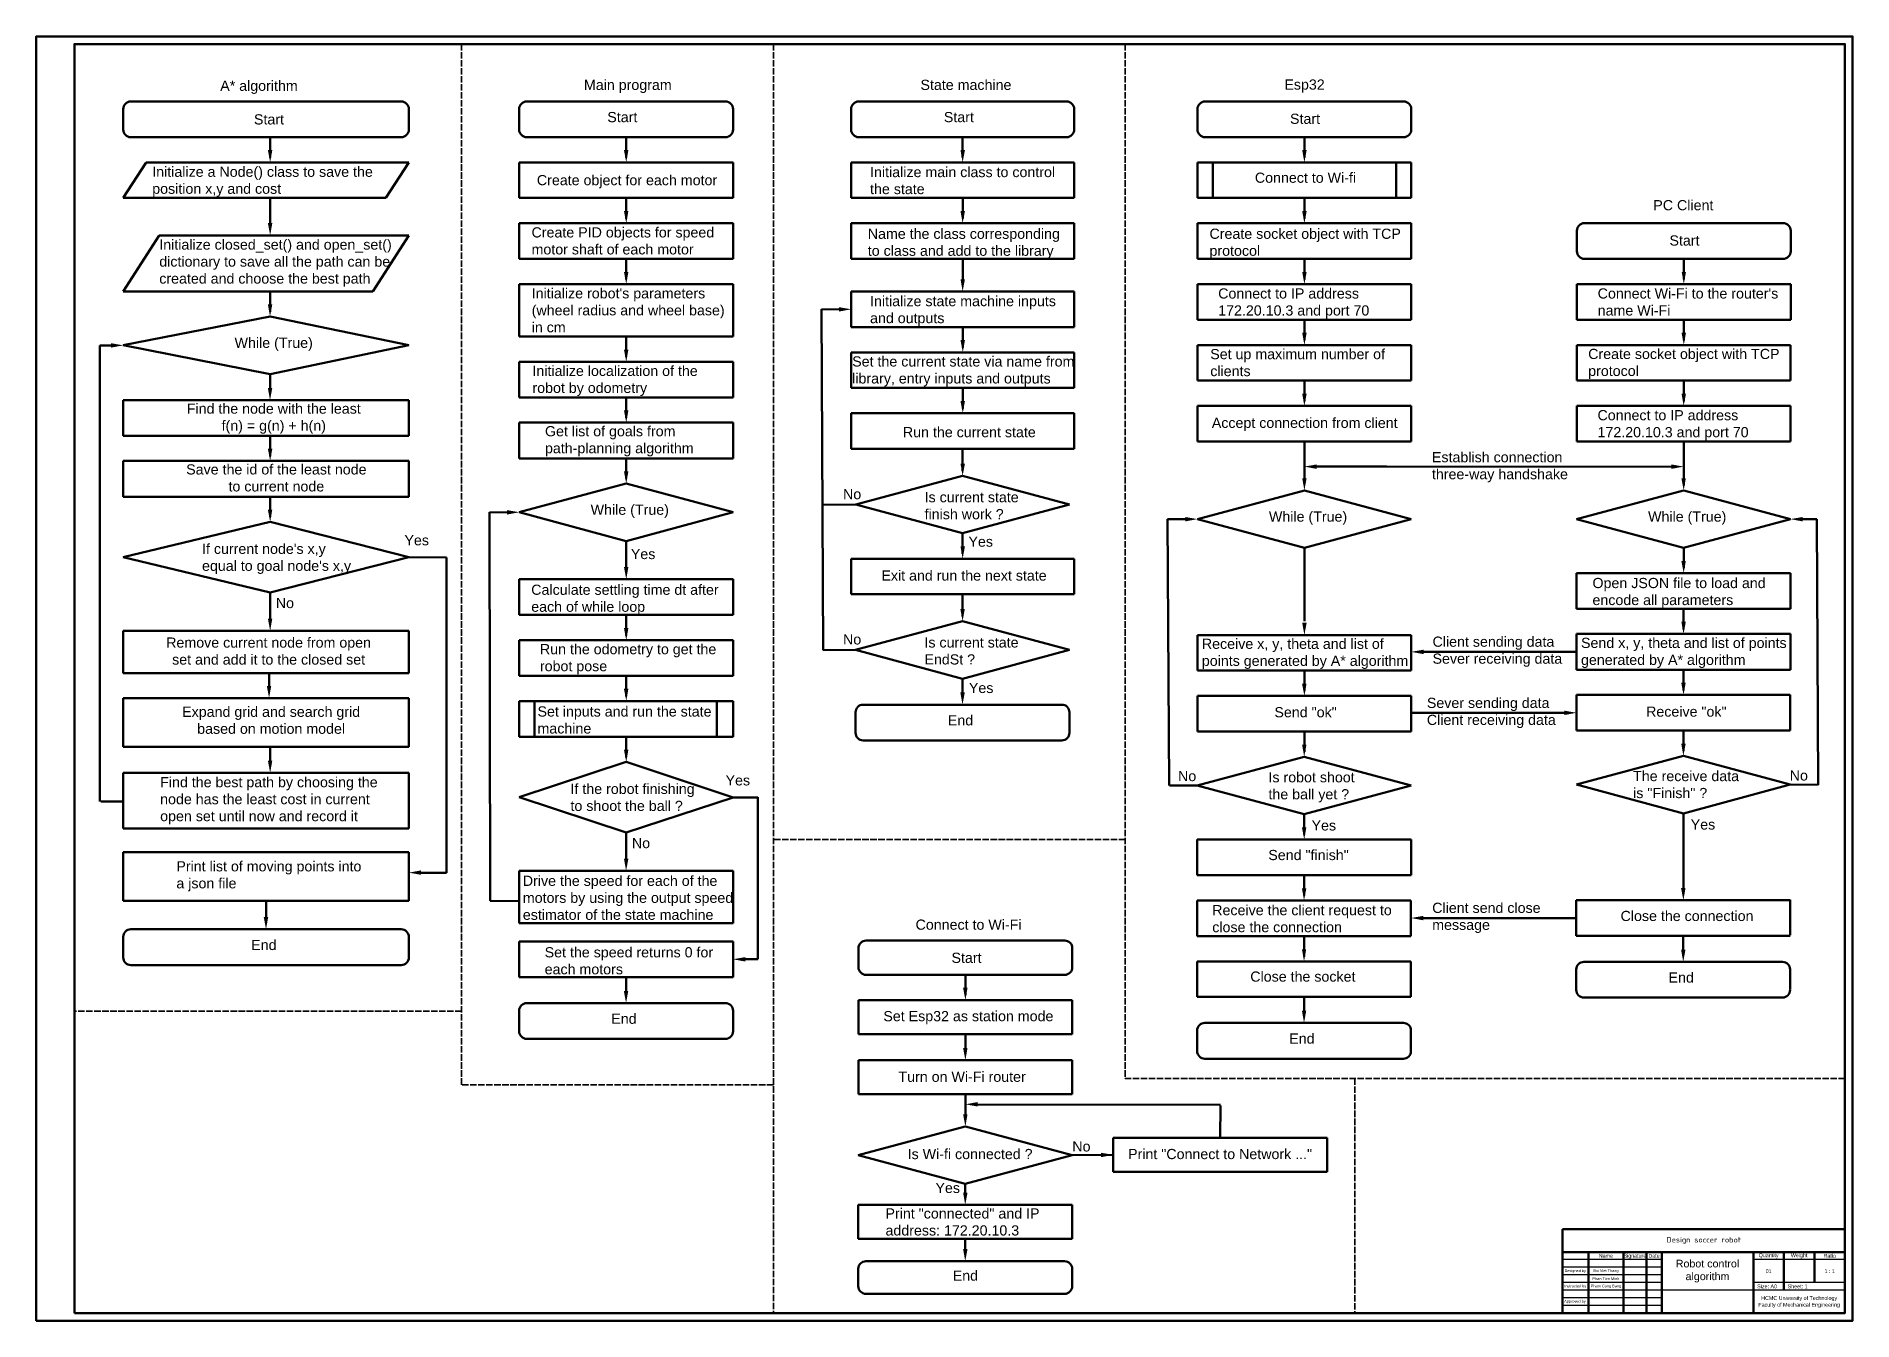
# Model space of a CAD drawing. Header units: millimetres. Extents: x 35 to 7261, y -526 to 3542.
# Drawn here: x 4462 to 5651, y 2701 to 3542 of the extents above; entities that cross this region are included whole.
import ezdxf

# ---------------------------------------------------------------- set-up
doc = ezdxf.new("R2010")
doc.units = ezdxf.units.MM
doc.linetypes.add('ACAD_ISO02W100', pattern=[15, 12, -3])
doc.layers.add('nét đậm', color=7, linetype='Continuous', lineweight=50)
doc.styles.get("Standard").update_dxf_attribs({"font": 'arial.ttf'})

msp = doc.modelspace()

# ---------------------------------------------------------------- texts
at = {"attachment_point": 1}
for s, width, insert, char_height in [('A* algorithm', 125.291, (4582.5, 3513.3), 6.667), ('Main program', 125.291, (4820.6, 3513.9), 6.667), ('State machine', 125.291, (5040.9, 3513.9), 6.667), ('Esp32', 125.291, (5279.1, 3514.1), 6.67), ('Start', 125.291, (4604.6, 3491.3), 6.67), ('Start', 125.291, (4835.9, 3492.8), 6.67), ('Start', 125.291, (5056.2, 3492.8), 6.67), ('Start', 125.291, (5282.8, 3491.7), 6.67), ('Initialize a Node() class to save the position x,y and cost', 150.28, (4538, 3457), 6.667), ('Create object for each motor', 126.295, (4789.8, 3451.5), 6.667), ('Initialize main class to control the state', 126.295, (5007.9, 3456.8), 6.667), ('Connect to Wi-fi', 126.295, (5259.8, 3453.1), 6.667), ('PC Client', 125.291, (5520.6, 3435.1), 6.67), ('Create PID objects for speed motor shaft of each motor', 126.295, (4786.3, 3417.3), 6.667), ('Name the class corresponding to class and add to the library', 126.295, (5006.4, 3416.4), 6.667), ('Create socket object with TCP protocol ', 126.295, (5230.1, 3416.4), 6.667), ('Initialize closed_set() and open_set() dictionary to save all the path can be created and choose the best path', 163.26, (4542.6, 3409.3), 6.6667), ('Start', 125.291, (5531.2, 3412), 6.67), ("Initialize robot's parameters (wheel radius and wheel base) in cm", 128.35, (4786.4, 3377.4), 6.667), ('Connect to IP address 172.20.10.3 and port 70', 128.35, (5235.8, 3377.3), 6.667), ("Connect Wi-Fi to the router's name Wi-Fi", 128.35, (5484.2, 3377.3), 6.667), ('Initialize state machine inputs and outputs', 126.295, (5007.9, 3372.3), 6.667), ('While (True)', 125.291, (4591.9, 3345), 6.667), ('Set the current state via name from library, entry inputs and outputs', 146.801, (4996.2, 3332.8), 6.667), ('Set up maximum number of clients', 126.295, (5230.6, 3337.6), 6.667), ('Create socket object with TCP protocol ', 126.295, (5478, 3337.7), 6.667), ('Initialize localization of the robot by odometry', 126.295, (4786.9, 3326.6), 6.667), ('\\pxqc;Find the node with the least \\Pf(n) = g(n) + h(n)', 120.727, (4557.2, 3301.9), 6.667), ('Connect to IP address 172.20.10.3 and port 70', 128.35, (5484.1, 3297.6), 6.667), ('Get list of goals from path-planning algorithm', 134.266, (4795.1, 3287.1), 6.667), ('Run the current state', 146.801, (5029.4, 3286.5), 6.667), ('Accept connection from client', 126.295, (5231.6, 3292.6), 6.667), ('Establish connection \\Pthree-way handshake', 128.35, (5375.7, 3270.1), 6.667), ('\\pxqc;Save the id of the least node to current node', 126.295, (4556.1, 3262.1), 6.667), ('While (True)', 125.291, (4825, 3235.7), 6.667), ('No', 125.291, (4990.2, 3245.9), 6.67), ('Is current state finish work ?', 70.421, (5043.6, 3243.9), 6.667), ('While (True)', 125.291, (5269, 3231.2), 6.667), ('While (True)', 125.291, (5517.2, 3231.2), 6.667), ("If current node's x,y equal to goal node's x,y", 99.23, (4570.6, 3210.1), 6.667), ('Yes', 125.291, (4703.1, 3215.7), 6.67), ('Yes', 125.291, (5072.3, 3214.8), 6.67), ('Yes', 125.291, (4851.3, 3206.7), 6.67), ('Exit and run the next state', 146.801, (5015.3, 3192.6), 6.667), ('Open JSON file to load and encode all parameters ', 135.922, (5480.8, 3187.7), 6.667), ('Calculate settling time dt after each of while loop', 126.295, (4786.1, 3183.3), 6.667), ('No', 125.291, (4618.9, 3174.6), 6.67), ('\\pxqc;Remove current node from open set and add it to the closed set ', 141.947, (4543.2, 3148.7), 6.667), ('Run the odometry to get the robot pose', 126.295, (4791.8, 3144.4), 6.667), ('No', 125.291, (4990.2, 3150.8), 6.67), ('Is current state EndSt ?', 70.421, (5043.5, 3148.8), 6.667), ('Receive x, y, theta and list of points generated by A* algorithm ', 136.24, (5225.1, 3147.9), 6.667), ('Client sending data \\PSever receiving data', 128.35, (5376.1, 3149.3), 6.667), ('Send x, y, theta and list of points generated by A* algorithm ', 136.24, (5473.3, 3148.5), 6.667), ('Yes', 125.291, (5072.6, 3119), 6.67), ('\\pxqc;Expand grid and search grid based on motion model', 133.072, (4549.3, 3103.4), 6.667), ('Set inputs and run the state machine', 126.295, (4790.2, 3103.6), 6.667), ('Send "ok"', 126.295, (5272.6, 3103.1), 6.67), ('Sever sending data \\PClient receiving data', 128.35, (5372.4, 3109.2), 6.667), ('Receive "ok"', 126.295, (5515.9, 3103.5), 6.667), ('End', 125.291, (5058.8, 3097.8), 6.67), ('Find the best path by choosing the node has the least cost in current open set until now and record it', 141.947, (4543.2, 3057.3), 6.6667), ('Yes', 125.291, (4913.3, 3058.5), 6.67), ('No', 125.291, (5209.5, 3061.3), 6.67), ('Is robot shoot the ball yet ?', 57.817, (5268.7, 3060.5), 6.667), ('The receive data is "Finish" ?', 71.009, (5507.4, 3061.3), 6.667), ('No', 125.291, (5609.9, 3061.7), 6.67), ('If the robot finishing to shoot the ball ?', 89.377, (4811.8, 3052.9), 6.667), ('Yes', 125.291, (5296.9, 3029), 6.67), ('Yes', 125.291, (5545.1, 3029.6), 6.67), ('No', 125.291, (4852, 3017.4), 6.67), ('Send "finish"', 126.295, (5268.6, 3009.6), 6.667), ('Print list of moving points into a json file', 125.291, (4553.8, 3002.2), 6.667), ('Drive the speed for each of the motors by using the output speed estimator of the state machine', 139.094, (4780.6, 2992.7), 6.667), ('Receive the client request to close the connection', 126.295, (5231.9, 2973.5), 6.667), ('Client send close \\Pmessage', 128.35, (5375.9, 2975), 6.667), ('Connect to Wi-Fi', 125.291, (5037.7, 2964), 6.667), ('Close the connection', 126.295, (5499.2, 2969.7), 6.667), ('End', 125.291, (4602.8, 2950.7), 6.67), ('Set the speed returns 0 for each motors', 126.295, (4794.9, 2945.9), 6.667), ('Start', 125.291, (5061.2, 2942.3), 6.67), ('Close the socket', 126.295, (5256.8, 2930), 6.667), ('End', 125.291, (5530.6, 2929.4), 6.67), ('End', 125.291, (4838.5, 2902.4), 6.67), ('Set Esp32 as station mode', 126.295, (5016.6, 2904.1), 6.667), ('End', 125.291, (5282.3, 2889.4), 6.67), ('Turn on Wi-Fi router', 126.295, (5026.5, 2864.4), 6.667), ('No', 125.291, (5140.3, 2818.8), 6.67), ('Is Wi-fi connected ?', 86.424, (5032.5, 2813.8), 6.667), ('Print "Connect to Network ..."', 126.295, (5176.8, 2813.8), 6.667), ('Yes', 125.291, (5050.7, 2791.6), 6.67), ('Print "connected" and IP address: 172.20.10.3', 126.295, (5018, 2774.9), 6.667), ('End', 125.291, (5062, 2734.2), 6.67)]:
    msp.add_mtext_dynamic_manual_height_columns(s, width=width, gutter_width=8.33, heights=[0], dxfattribs=dict(at, insert=insert, char_height=char_height))
at = {"layer": 'nét đậm', "attachment_point": 5}
for s, width, insert, char_height in [('\\pxsm1.07917,qc;{\\fTCVN 7284|b0|i0|c0|p34;Design soccer robot}', 185, (5553.6, 2753.8), 3.5), ('Designed by', 16.804, (5469.5, 2733.8), 1.8), ('Bui Viet Thang', 23, (5489.6, 2733.8), 1.8), ('Name', 23, (5489.6, 2743.8), 2.5), ('Signature', 15, (5508.6, 2743.5), 2.5), ('Date', 10, (5521.1, 2743.8), 2.5), ('Robot control algorithm', 60, (5556.1, 2733.8), 5), ('Quantity', 20, (5596.1, 2743.8), 2.5), ('01', 20, (5596.1, 2733.8), 2.5), ('Weight', 20, (5616.1, 2743.8), 2.5), ('Ratio', 20, (5636.1, 2743.8), 2.5), ('1 : 1', 20, (5636.1, 2733.8), 2.5), ('Instructed by', 18.57, (5469.5, 2723.8), 1.8), ('Pham Cong Bang', 23, (5489.6, 2723.8), 1.8), ('Phan Tien Minh', 23, (5489.6, 2728.8), 1.8), ('Size: A0', 20, (5595.1, 2723.8), 2.5), ('Sheet: 1', 20, (5615.1, 2723.8), 2.5), ('Approved by', 16.804, (5469.3, 2713.8), 1.8), ('Faculty of Mechanical Engineering', 60, (5616.1, 2711.4), 2.5), ('HCMC University of Technology', 60, (5616.1, 2715.8), 2.5)]:
    msp.add_mtext_dynamic_manual_height_columns(s, width=width, gutter_width=12.5, heights=[0], dxfattribs=dict(at, insert=insert, char_height=char_height))

# ---------------------------------------------------------------- linework, layer by layer
at = {"linetype": 'ACAD_ISO02W100', "lineweight": 35, "ltscale": 0.35}
for p, q in [((4740.5, 3537.3), (4740.5, 2855.7)), ((4944.6, 3537.3), (4944.6, 2706.3)), ((5175, 3537.3), (5175, 2859.9)), ((5175, 3016.4), (4944.6, 3016.4)), ((4740.5, 2904.1), (4487.1, 2904.1)), ((4944.6, 2855.7), (4740.5, 2855.7)), ((5646.1, 2859.9), (5175, 2859.9)), ((5325.3, 2859.9), (5325.3, 2706.3))]:
    msp.add_line(p, q, dxfattribs=at)
at = {"layer": 'nét đậm'}
for p, q in [((4701, 3499.7), (4524, 3499.7)), ((4913.2, 3499.7), (4783.2, 3499.7)), ((5136.5, 3499.7), (5000.5, 3499.7)), ((5357.2, 3499.7), (5227.2, 3499.7)), ((4519, 3494.7), (4519, 3481.3)), ((4706, 3481.3), (4706, 3494.7)), ((4778.2, 3494.7), (4778.2, 3481.3)), ((4918.2, 3481.3), (4918.2, 3494.7)), ((4995.5, 3494.7), (4995.5, 3481.3)), ((5141.5, 3481.3), (5141.5, 3494.7)), ((5222.2, 3494.7), (5222.2, 3481.3)), ((5362.2, 3481.3), (5362.2, 3494.7)), ((4524, 3476.3), (4701, 3476.3)), ((4615.2, 3476.3), (4615.2, 3470.6)), ((4615.2, 3476.3), (4615.2, 3463)), ((4783.2, 3476.3), (4913.2, 3476.3)), ((4848.3, 3476.3), (4848.3, 3470.6)), ((4848.3, 3476.3), (4848.3, 3463)), ((5000.5, 3476.3), (5136.5, 3476.3)), ((5068.5, 3476.3), (5068.5, 3470.6)), ((5068.5, 3476.3), (5068.5, 3463)), ((5227.2, 3476.3), (5357.2, 3476.3)), ((5292.2, 3476.3), (5292.2, 3470.6)), ((5292.2, 3476.3), (5292.2, 3463)), ((4534, 3459.8), (4519, 3436.5)), ((4706, 3459.8), (4534, 3459.8)), ((4706, 3459.8), (4691, 3436.5)), ((4778.2, 3459.8), (4778.2, 3436.5)), ((4918.2, 3459.8), (4778.2, 3459.8)), ((4918.2, 3436.5), (4918.2, 3459.8)), ((4995.5, 3459.8), (4995.5, 3436.5)), ((5141.5, 3459.8), (4995.5, 3459.8)), ((5141.5, 3436.5), (5141.5, 3459.8)), ((5222.2, 3459.8), (5222.2, 3436.5)), ((5362.2, 3459.8), (5222.2, 3459.8)), ((5232.2, 3459.8), (5232.2, 3436.5)), ((5352.2, 3436.5), (5352.2, 3459.8)), ((5362.2, 3436.5), (5362.2, 3459.8)), ((4519, 3436.5), (4691, 3436.5)), ((4615.2, 3436.5), (4615.2, 3420)), ((4778.2, 3436.5), (4918.2, 3436.5)), ((4848.3, 3436.5), (4848.3, 3430.7)), ((4848.3, 3436.5), (4848.3, 3423.1)), ((4995.5, 3436.5), (5141.5, 3436.5)), ((5068.6, 3436.5), (5068.6, 3430.7)), ((5068.6, 3436.5), (5068.6, 3423.1)), ((5222.2, 3436.5), (5362.2, 3436.5)), ((5292.2, 3436.5), (5292.2, 3430.7)), ((5292.2, 3436.5), (5292.2, 3423.1)), ((4778.3, 3419.9), (4778.3, 3396.6)), ((4918.3, 3419.9), (4778.3, 3419.9)), ((4918.3, 3396.6), (4918.3, 3419.9)), ((4995.5, 3419.9), (4995.5, 3396.6)), ((5141.5, 3419.9), (4995.5, 3419.9)), ((5141.5, 3396.6), (5141.5, 3419.9)), ((5222.2, 3419.9), (5222.2, 3396.6)), ((5362.2, 3419.9), (5222.2, 3419.9)), ((5362.2, 3396.6), (5362.2, 3419.9)), ((5470.6, 3415), (5470.6, 3401.6)), ((5605.6, 3420), (5475.6, 3420)), ((5610.6, 3401.6), (5610.6, 3415)), ((4542.6, 3412), (4519, 3375.3)), ((4706, 3412), (4542.6, 3412)), ((4706, 3412), (4682.4, 3375.3)), ((4778.3, 3396.6), (4918.3, 3396.6)), ((4848.3, 3396.6), (4848.3, 3390.8)), ((4848.3, 3396.6), (4848.3, 3383.3)), ((4995.5, 3396.6), (5141.5, 3396.6)), ((5068.6, 3396.6), (5068.6, 3390.8)), ((5068.6, 3396.6), (5068.6, 3383.3)), ((5222.2, 3396.6), (5362.2, 3396.6)), ((5292.2, 3396.6), (5292.2, 3390.8)), ((5292.2, 3396.6), (5292.2, 3383.3)), ((5475.6, 3396.6), (5605.6, 3396.6)), ((5540.6, 3396.6), (5540.6, 3390.8)), ((5540.6, 3396.6), (5540.6, 3383.3)), ((4778.3, 3380.1), (4778.3, 3345.8)), ((4918.3, 3380.1), (4778.3, 3380.1)), ((4918.3, 3345.8), (4918.3, 3380.1)), ((5362.2, 3380.1), (5222.2, 3380.1)), ((5222.2, 3380.1), (5222.2, 3356.7)), ((5362.2, 3356.7), (5362.2, 3380.1)), ((5610.6, 3380.1), (5470.6, 3380.1)), ((5470.6, 3380.1), (5470.6, 3356.7)), ((5610.6, 3356.7), (5610.6, 3380.1)), ((4519, 3375.3), (4682.4, 3375.3)), ((4615.2, 3375.3), (4615.2, 3362)), ((4995.5, 3375.3), (4995.5, 3351.9)), ((5141.5, 3375.3), (4995.5, 3375.3)), ((5141.5, 3351.9), (5141.5, 3375.3)), ((4615.1, 3358.8), (4519, 3340)), ((4706, 3340), (4615.2, 3358.8)), ((4976.1, 3363.6), (4977.2, 3140.5)), ((4976.1, 3363.5), (4987.5, 3363.6)), ((5222.2, 3356.7), (5362.2, 3356.7)), ((5292.2, 3356.7), (5292.2, 3343.4)), ((5470.6, 3356.7), (5610.6, 3356.7)), ((5540.6, 3356.7), (5540.6, 3350.9)), ((5540.6, 3356.7), (5540.6, 3343.4)), ((4778.3, 3345.8), (4918.3, 3345.8)), ((4848.3, 3345.8), (4848.3, 3332.4)), ((4995.5, 3351.9), (5141.5, 3351.9)), ((5068.6, 3351.9), (5068.6, 3346.2)), ((5068.6, 3351.9), (5068.6, 3338.6)), ((4503.6, 3339.9), (4511, 3339.9)), ((4503.6, 3041.3), (4503.6, 3339.9)), ((4519, 3340), (4615.1, 3321.1)), ((4615.1, 3321.1), (4706, 3340)), ((4778.3, 3329.2), (4778.3, 3305.9)), ((4918.3, 3329.2), (4778.3, 3329.2)), ((4918.3, 3305.9), (4918.3, 3329.2)), ((4995.5, 3335.4), (4995.5, 3312.1)), ((5141.5, 3335.4), (4995.5, 3335.4)), ((5141.5, 3312.1), (5141.5, 3335.4)), ((5222.2, 3340.2), (5222.2, 3316.9)), ((5362.2, 3340.2), (5222.2, 3340.2)), ((5362.2, 3316.9), (5362.2, 3340.2)), ((5470.5, 3340.2), (5470.5, 3316.9)), ((5610.5, 3340.2), (5470.5, 3340.2)), ((5610.5, 3316.9), (5610.5, 3340.2)), ((4615.1, 3321.1), (4615.1, 3312.1)), ((4778.3, 3305.9), (4918.3, 3305.9)), ((4848.3, 3305.9), (4848.3, 3300.1)), ((4848.3, 3305.9), (4848.3, 3292.6)), ((4995.5, 3312.1), (5141.5, 3312.1)), ((5068.6, 3312.1), (5068.6, 3306.3)), ((5068.6, 3312.1), (5068.6, 3298.7)), ((5222.2, 3316.9), (5362.2, 3316.9)), ((5292.2, 3316.9), (5292.2, 3303.5)), ((5470.5, 3316.9), (5610.5, 3316.9)), ((5540.5, 3316.9), (5540.5, 3303.5)), ((4519, 3304.1), (4519, 3280.8)), ((4706, 3304.1), (4519, 3304.1)), ((4706, 3280.8), (4706, 3304.1)), ((4995.5, 3295.5), (4995.5, 3272.2)), ((5141.5, 3295.5), (4995.5, 3295.5)), ((5141.5, 3272.2), (5141.5, 3295.5)), ((5222.2, 3300.3), (5222.2, 3277)), ((5362.2, 3300.3), (5222.2, 3300.3)), ((5362.2, 3277), (5362.2, 3300.3)), ((5610.5, 3300.3), (5470.5, 3300.3)), ((5470.5, 3300.3), (5470.5, 3277)), ((5610.5, 3277), (5610.5, 3300.3)), ((4778.3, 3289.4), (4778.3, 3266)), ((4918.3, 3289.4), (4778.3, 3289.4)), ((4918.3, 3266), (4918.3, 3289.4)), ((4519, 3280.8), (4706, 3280.8)), ((4615.2, 3280.8), (4615.2, 3275)), ((4615.2, 3280.8), (4615.2, 3267.5)), ((4995.5, 3272.2), (5141.5, 3272.2)), ((5068.5, 3272.1), (5068.5, 3257.7)), ((5222.2, 3277), (5362.2, 3277)), ((5292.2, 3277), (5292.2, 3253)), ((5470.5, 3277), (5610.5, 3277)), ((5540.5, 3277), (5540.5, 3248.2)), ((4519, 3264.3), (4519, 3240.9)), ((4706, 3264.3), (4519, 3264.3)), ((4706, 3240.9), (4706, 3264.3)), ((4778.3, 3266), (4918.3, 3266)), ((4848.3, 3266), (4848.3, 3260.3)), ((4848.3, 3266), (4848.3, 3252.7)), ((5346.1, 3260.6), (5300.2, 3260.6)), ((5346.1, 3260.6), (5532.5, 3260.5)), ((4848.3, 3249.5), (4778.3, 3230.7)), ((4918.2, 3230.7), (4848.3, 3249.5)), ((5068.5, 3254.5), (4998.5, 3235.7)), ((5138.5, 3235.7), (5068.5, 3254.5)), ((4519, 3240.9), (4706, 3240.9)), ((4615.2, 3240.9), (4615.2, 3235.1)), ((4615.2, 3240.9), (4615.2, 3227.6)), ((4976.7, 3235.6), (4998.5, 3235.7)), ((4998.5, 3235.7), (5068.5, 3216.9)), ((5068.5, 3216.9), (5138.5, 3235.7)), ((5292.2, 3245), (5222.2, 3226.2)), ((5362.2, 3226.2), (5292.2, 3245)), ((5540.4, 3245), (5470.4, 3226.2)), ((5610.4, 3226.2), (5540.5, 3245)), ((4615.2, 3224.4), (4519, 3201.2)), ((4706, 3201.2), (4615.2, 3224.4)), ((4758.8, 3230.7), (4759.2, 2976.2)), ((4758.8, 3230.6), (4770.3, 3230.7)), ((4778.3, 3230.7), (4848.3, 3211.8)), ((4848.3, 3211.8), (4918.2, 3230.7)), ((5202.7, 3226.2), (5203.6, 3051.8)), ((5202.7, 3226.1), (5214.2, 3226.2)), ((5222.2, 3226.2), (5292.2, 3207.4)), ((5292.2, 3207.4), (5362.2, 3226.2)), ((5470.4, 3226.2), (5540.4, 3207.4)), ((5540.4, 3207.4), (5610.4, 3226.2)), ((5627.6, 3226.2), (5618.4, 3226.2)), ((5627.6, 3226.2), (5628.5, 3052.2)), ((4848.3, 3211.8), (4848.3, 3194.8)), ((5068.5, 3216.9), (5068.5, 3203.5)), ((4519, 3201.2), (4615.2, 3178.1)), ((4615.2, 3178.1), (4706, 3201.2)), ((4706, 3201.2), (4730.7, 3201)), ((4730.6, 2994.7), (4730.7, 3201)), ((4995.5, 3200.3), (4995.5, 3177)), ((5141.5, 3200.3), (4995.5, 3200.3)), ((5141.5, 3177), (5141.5, 3200.3)), ((5292.2, 3207.4), (5292.2, 3159.3)), ((5540.5, 3207.4), (5540.5, 3194)), ((4778.2, 3186.8), (4778.2, 3163.5)), ((4918.2, 3186.8), (4778.2, 3186.8)), ((4918.2, 3163.5), (4918.2, 3186.8)), ((5470.4, 3190.8), (5470.4, 3167.5)), ((5610.4, 3190.8), (5470.4, 3190.8)), ((5610.4, 3167.5), (5610.4, 3190.8)), ((4615.2, 3178.1), (4615.2, 3161.1)), ((4995.5, 3177), (5141.5, 3177)), ((5068.5, 3177), (5068.5, 3162.6)), ((4778.2, 3163.5), (4918.2, 3163.5)), ((4848.3, 3163.5), (4848.3, 3157.7)), ((4848.3, 3163.5), (4848.3, 3150.1)), ((5470.4, 3167.5), (5610.4, 3167.5)), ((5540.4, 3167.5), (5540.4, 3154.2)), ((4706, 3153.1), (4519, 3153.1)), ((4519, 3153.1), (4519, 3125.4)), ((4706, 3153.1), (4706, 3125.4)), ((5068.4, 3159.4), (4998.4, 3140.6)), ((5138.4, 3140.6), (5068.5, 3159.4)), ((5470.4, 3151), (5470.4, 3127.6)), ((5610.4, 3151), (5470.4, 3151)), ((5610.4, 3127.6), (5610.4, 3151)), ((4778.2, 3146.9), (4778.2, 3123.6)), ((4918.2, 3146.9), (4778.2, 3146.9)), ((4918.2, 3123.6), (4918.2, 3146.9)), ((4977.2, 3140.5), (4998.4, 3140.6)), ((4998.4, 3140.6), (5068.4, 3121.7)), ((5068.4, 3121.7), (5138.4, 3140.6)), ((5222.2, 3150.3), (5222.2, 3127)), ((5362.2, 3150.3), (5222.2, 3150.3)), ((5362.2, 3127), (5362.2, 3150.3)), ((5470.4, 3139.3), (5370.2, 3139.3)), ((5470.4, 3127.6), (5610.4, 3127.6)), ((5540.4, 3127.6), (5540.4, 3114.3)), ((4519, 3125.4), (4706, 3125.4)), ((4614.5, 3125.4), (4614.5, 3117)), ((4778.2, 3123.6), (4918.2, 3123.6)), ((4848.3, 3123.6), (4848.3, 3117.8)), ((4848.3, 3123.6), (4848.3, 3110.3)), ((5068.4, 3121.7), (5068.4, 3112.7)), ((5222.2, 3127), (5362.2, 3127)), ((5292.2, 3127), (5292.2, 3113.6)), ((4519, 3109), (4519, 3077.1)), ((4706, 3109), (4519, 3109)), ((4706, 3077.1), (4706, 3109)), ((4778.2, 3107.1), (4778.2, 3083.7)), ((4918.2, 3107.1), (4778.2, 3107.1)), ((4788.2, 3107.1), (4788.2, 3083.7)), ((4907.7, 3083.7), (4907.7, 3107.1)), ((4918.2, 3083.7), (4918.2, 3107.1)), ((5133.4, 3104.7), (5003.4, 3104.7)), ((5222.2, 3110.4), (5222.2, 3087.1)), ((5362.2, 3110.4), (5222.2, 3110.4)), ((5362.2, 3087.1), (5362.2, 3110.4)), ((5470.3, 3111.1), (5470.3, 3087.8)), ((5610.3, 3111.1), (5470.3, 3111.1)), ((5610.3, 3087.8), (5610.3, 3111.1)), ((4998.4, 3099.7), (4998.4, 3086.3)), ((5138.4, 3086.3), (5138.4, 3099.7)), ((5362.2, 3099.4), (5462.3, 3099.4)), ((4778.2, 3083.7), (4918.2, 3083.7)), ((4848.3, 3083.7), (4848.3, 3078)), ((4848.3, 3083.7), (4848.3, 3070.4)), ((5003.4, 3081.3), (5133.4, 3081.3)), ((5222.2, 3087.1), (5362.2, 3087.1)), ((5292.2, 3087.1), (5292.2, 3073.8)), ((5470.3, 3087.8), (5610.3, 3087.8)), ((5540.3, 3087.8), (5540.3, 3074.4)), ((4519, 3077.1), (4706, 3077.1)), ((4615.2, 3077.1), (4615.2, 3068.1)), ((5292.1, 3070.6), (5222.1, 3051.7)), ((5362.1, 3051.7), (5292.1, 3070.6)), ((5540.3, 3071.2), (5470.3, 3052.4)), ((5610.3, 3052.4), (5540.3, 3071.2)), ((4706, 3060.1), (4519, 3060.1)), ((4519, 3060.1), (4519, 3023.7)), ((4706, 3060.1), (4706, 3023.7)), ((4848.2, 3067.2), (4778.3, 3044.1)), ((4918.3, 3044), (4848.3, 3067.2)), ((4778.3, 3044.1), (4848.2, 3020.9)), ((4848.2, 3020.9), (4918.3, 3044)), ((4918.3, 3044), (4934.5, 3044)), ((4934.4, 2938), (4934.5, 3044.1)), ((5222.1, 3051.7), (5203.9, 3051.8)), ((5222.1, 3051.7), (5292.1, 3032.9)), ((5292.1, 3032.9), (5362.1, 3051.7)), ((5470.3, 3052.4), (5540.3, 3033.5)), ((5540.3, 3033.5), (5610.3, 3052.4)), ((5628.5, 3052.3), (5610.3, 3052.4)), ((4519, 3041.3), (4504.3, 3041.3)), ((5292.1, 3032.9), (5292.1, 3019.6)), ((5540.3, 3033.5), (5540.3, 2984.6)), ((4519, 3023.7), (4706, 3023.7)), ((4848.2, 3020.9), (4848.2, 3003.9)), ((5222.1, 3016.4), (5222.1, 2993)), ((5362.1, 3016.4), (5222.1, 3016.4)), ((5362.1, 2993), (5362.1, 3016.4)), ((4519, 3008.1), (4519, 2976.2)), ((4706, 3008.1), (4519, 3008.1)), ((4706, 2976.2), (4706, 3008.1)), ((4714, 2994.7), (4730.6, 2994.7)), ((4778.2, 2995.9), (4778.2, 2961.6)), ((4918.2, 2995.9), (4778.2, 2995.9)), ((4918.2, 2961.6), (4918.2, 2995.9)), ((5222.1, 2993), (5362.1, 2993)), ((5292.1, 2993), (5292.1, 2979.7)), ((4519, 2976.2), (4706, 2976.2)), ((4612.5, 2976.2), (4612.5, 2965.6)), ((4778.3, 2976), (4759.2, 2976.2)), ((5222, 2976.5), (5222, 2953.2)), ((5362, 2976.5), (5222, 2976.5)), ((5362, 2953.2), (5362, 2976.5)), ((5470.2, 2976.6), (5470.2, 2953.3)), ((5610.2, 2976.6), (5470.2, 2976.6)), ((5610.2, 2953.7), (5610.2, 2977)), ((4778.2, 2961.6), (4918.2, 2961.6)), ((5470.2, 2965), (5370.1, 2965)), ((4519, 2952.6), (4519, 2939.2)), ((4701, 2957.6), (4524, 2957.6)), ((4706, 2939.2), (4706, 2952.6)), ((4778.2, 2949.6), (4778.2, 2926.3)), ((4918.2, 2949.6), (4778.2, 2949.6)), ((4918.2, 2926.3), (4918.2, 2949.6)), ((5135.3, 2950.2), (5005.3, 2950.2)), ((5222, 2953.2), (5362, 2953.2)), ((5292, 2953.2), (5292, 2939.8)), ((5470.2, 2953.3), (5610.2, 2953.3)), ((5540.2, 2953.3), (5540.2, 2944.3)), ((4926.2, 2938), (4934.4, 2938)), ((5000.3, 2945.2), (5000.3, 2932.8)), ((5140.3, 2932.8), (5140.3, 2945.2)), ((4524, 2934.2), (4701, 2934.2)), ((4778.2, 2926.3), (4918.2, 2926.3)), ((4848.2, 2926.3), (4848.2, 2917.3)), ((5005.3, 2927.8), (5135.3, 2927.8)), ((5070.3, 2927.8), (5070.3, 2922)), ((5070.3, 2927.8), (5070.3, 2914.5)), ((5222, 2936.6), (5222, 2913.3)), ((5362, 2936.6), (5222, 2936.6)), ((5362, 2913.3), (5362, 2936.6)), ((5470.2, 2931.3), (5470.2, 2917.9)), ((5605.2, 2936.3), (5475.2, 2936.3)), ((5610.2, 2918.3), (5610.2, 2931.7)), ((5222, 2913.3), (5362, 2913.3)), ((5292, 2913.3), (5292, 2904.3)), ((4778.2, 2904.3), (4778.2, 2890.9)), ((4913.2, 2909.3), (4783.2, 2909.3)), ((4918.2, 2890.9), (4918.2, 2904.3)), ((5000.3, 2911.3), (5000.3, 2888.9)), ((5140.3, 2911.3), (5000.3, 2911.3)), ((5140.3, 2888.9), (5140.3, 2911.3)), ((5475.2, 2912.9), (5605.2, 2912.9)), ((5222, 2891.3), (5222, 2877.9)), ((5357, 2896.3), (5227, 2896.3)), ((5362, 2877.9), (5362, 2891.3)), ((4783.2, 2885.9), (4913.2, 2885.9)), ((5000.3, 2888.9), (5140.3, 2888.9)), ((5070.3, 2888.9), (5070.3, 2879.9)), ((5000.3, 2871.9), (5000.3, 2849.6)), ((5140.3, 2871.9), (5000.3, 2871.9)), ((5140.3, 2849.6), (5140.3, 2871.9)), ((5227, 2872.9), (5357, 2872.9)), ((5000.3, 2849.6), (5140.3, 2849.6)), ((5070.3, 2849.6), (5070.3, 2836.5)), ((5078.3, 2843), (5237.2, 2842.7)), ((5237.1, 2821), (5237.2, 2842.2)), ((5070.2, 2828.5), (5000.2, 2809.7)), ((5140.2, 2809.7), (5070.3, 2828.5)), ((5167.1, 2821), (5167.1, 2798.7)), ((5307.1, 2821), (5167.1, 2821)), ((5307.1, 2798.7), (5307.1, 2821)), ((5000.2, 2809.7), (5070.2, 2790.9)), ((5070.2, 2790.9), (5140.2, 2809.7)), ((5140.4, 2809.8), (5167.1, 2809.9)), ((5167.1, 2798.7), (5307.1, 2798.7)), ((5070.2, 2790.9), (5070.2, 2785.2)), ((5000.2, 2777.2), (5000.2, 2754.9)), ((5140.2, 2777.2), (5000.2, 2777.2)), ((5140.2, 2754.9), (5140.2, 2777.2)), ((5646.1, 2761.3), (5461.1, 2761.3)), ((5461.1, 2761.3), (5461.1, 2706.3)), ((5000.2, 2754.9), (5140.2, 2754.9)), ((5070.2, 2754.9), (5070.2, 2748.3)), ((5478.1, 2746.7), (5478.1, 2706.7)), ((5000.2, 2735.3), (5000.2, 2723.9)), ((5135.2, 2740.3), (5005.2, 2740.3)), ((5140.2, 2723.9), (5140.2, 2735.3)), ((5646.1, 2746.3), (5461.1, 2746.3)), ((5501.1, 2746.3), (5501.1, 2706.3)), ((5516.1, 2746.3), (5516.1, 2706.3)), ((5526.1, 2746.3), (5526.1, 2706.3)), ((5586.1, 2746.3), (5586.1, 2706.3)), ((5606.1, 2746.3), (5606.1, 2721.3)), ((5626.1, 2746.3), (5626.1, 2726.3)), ((5005.2, 2718.9), (5135.2, 2718.9)), ((5646.1, 2706.3), (5461.1, 2706.3))]:
    msp.add_line(p, q, dxfattribs=at)
at = {"layer": 'nét đậm', "lineweight": 25}
for p, q in [((5526.1, 2741.3), (5461.1, 2741.3)), ((5526.1, 2736.3), (5461.1, 2736.3)), ((5646.1, 2741.3), (5586.1, 2741.3)), ((5526.1, 2731.3), (5461.1, 2731.3)), ((5526.1, 2726.3), (5461.1, 2726.3)), ((5646.1, 2726.3), (5586.1, 2726.3)), ((5646.1, 2721.3), (5461.1, 2721.3)), ((5526.1, 2716.3), (5461.1, 2716.3)), ((5526.1, 2711.3), (5461.1, 2711.3))]:
    msp.add_line(p, q, dxfattribs=at)
at = {"layer": 'nét đậm', "lineweight": 50}
for points in [[(4462.1, 2701.3), (5651.1, 2701.3), (5651.1, 3542.3), (4462.1, 3542.3)], [(4487.1, 2706.3), (5646.1, 2706.3), (5646.1, 3537.3), (4487.1, 3537.3)]]:
    msp.add_lwpolyline(points, close=True, dxfattribs=at)
at = {"layer": 'nét đậm'}
for centre, start, end in [((4524, 3494.7), 90, 180), ((4701, 3494.7), 0, 90), ((4783.2, 3494.7), 90, 180), ((4913.2, 3494.7), 0, 90), ((5000.5, 3494.7), 90, 180), ((5136.5, 3494.7), 0, 90), ((5227.2, 3494.7), 90, 180), ((5357.2, 3494.7), 0, 90), ((4524, 3481.3), 180, 270), ((4701, 3481.3), 270, 0), ((4783.2, 3481.3), 180, 270), ((4913.2, 3481.3), 270, 0), ((5000.5, 3481.3), 180, 270), ((5136.5, 3481.3), 270, 0), ((5227.2, 3481.3), 180, 270), ((5357.2, 3481.3), 270, 0), ((5475.6, 3415), 90, 180), ((5605.6, 3415), 0, 90), ((5475.6, 3401.6), 180, 270), ((5605.6, 3401.6), 270, 0), ((5003.4, 3099.7), 90, 180), ((5133.4, 3099.7), 0, 90), ((5003.4, 3086.3), 180, 270), ((5133.4, 3086.3), 270, 0), ((4524, 2952.6), 90, 180), ((4701, 2952.6), 0, 90), ((5005.3, 2945.2), 90, 180), ((5135.3, 2945.2), 0, 90), ((4524, 2939.2), 180, 270), ((4701, 2939.2), 270, 0), ((5005.3, 2932.8), 180, 270), ((5135.3, 2932.8), 270, 0), ((5475.2, 2931.3), 90, 180), ((5605.2, 2931.3), 0, 90), ((5475.2, 2917.9), 180, 270), ((5605.2, 2917.9), 270, 0), ((4783.2, 2904.3), 90, 180), ((4913.2, 2904.3), 0, 90), ((4783.2, 2890.9), 180, 270), ((4913.2, 2890.9), 270, 0), ((5227, 2891.3), 90, 180), ((5357, 2891.3), 0, 90), ((5227, 2877.9), 180, 270), ((5357, 2877.9), 270, 0), ((5005.2, 2735.3), 90, 180), ((5135.2, 2735.3), 0, 90), ((5005.2, 2723.9), 180, 270), ((5135.2, 2723.9), 270, 0)]:
    msp.add_arc(centre, 5, start, end, dxfattribs=at)
at = {"layer": 'nét đậm', "linetype": 'Continuous'}
for points in [[(4613.7, 3467.8), (4616.6, 3467.8), (4615.2, 3459.8)], [(4846.8, 3467.8), (4849.7, 3467.8), (4848.3, 3459.8)], [(5067.1, 3467.8), (5070, 3467.8), (5068.5, 3459.8)], [(5290.8, 3467.8), (5293.7, 3467.8), (5292.2, 3459.8)], [(4846.8, 3427.9), (4849.7, 3427.9), (4848.3, 3419.9)], [(5067.1, 3427.9), (5070, 3427.9), (5068.5, 3419.9)], [(5290.8, 3427.9), (5293.7, 3427.9), (5292.2, 3419.9)], [(4613.7, 3420), (4616.6, 3420), (4615.2, 3412)], [(4846.8, 3388.1), (4849.7, 3388.1), (4848.3, 3380.1)], [(5067.1, 3383.3), (5070, 3383.3), (5068.5, 3375.3)], [(5290.8, 3388.1), (5293.7, 3388.1), (5292.2, 3380.1)], [(5539.2, 3388.1), (5542, 3388.1), (5540.6, 3380.1)], [(4613.7, 3366.8), (4616.6, 3366.8), (4615.1, 3358.8)], [(4987.5, 3362.1), (4987.5, 3365), (4995.5, 3363.6)], [(4511, 3338.5), (4510.9, 3341.4), (4519, 3340)], [(5067.1, 3343.4), (5070, 3343.4), (5068.6, 3335.4)], [(5290.8, 3348.2), (5293.7, 3348.2), (5292.2, 3340.2)], [(5539.1, 3348.2), (5542, 3348.2), (5540.6, 3340.2)], [(4846.8, 3337.2), (4849.7, 3337.2), (4848.3, 3329.2)], [(4613.7, 3312.1), (4616.6, 3312.1), (4615.1, 3304.1)], [(5290.8, 3308.3), (5293.7, 3308.3), (5292.2, 3300.3)], [(5539.1, 3308.3), (5542, 3308.3), (5540.5, 3300.3)], [(4846.8, 3297.4), (4849.7, 3297.4), (4848.3, 3289.4)], [(5067.1, 3303.5), (5070, 3303.5), (5068.6, 3295.5)], [(4613.7, 3272.3), (4616.6, 3272.3), (4615.2, 3264.3)], [(5067.1, 3262.5), (5070, 3262.5), (5068.5, 3254.5)], [(5300.2, 3262), (5300.2, 3259.1), (5292.2, 3260.6)], [(5532.5, 3259.1), (5532.5, 3262), (5540.5, 3260.6)], [(4846.8, 3257.5), (4849.7, 3257.5), (4848.3, 3249.5)], [(5290.8, 3253), (5293.7, 3253), (5292.2, 3245)], [(5539, 3253), (5541.9, 3253), (5540.5, 3245)], [(4613.7, 3232.4), (4616.6, 3232.4), (4615.2, 3224.4)], [(4770.3, 3229.2), (4770.2, 3232.1), (4778.3, 3230.7)], [(5214.2, 3224.7), (5214.2, 3227.6), (5222.2, 3226.2)], [(5618.4, 3224.7), (5618.4, 3227.6), (5610.4, 3226.2)], [(5067.1, 3208.3), (5070, 3208.3), (5068.5, 3200.3)], [(5539, 3198.8), (5541.9, 3198.8), (5540.5, 3190.8)], [(4846.8, 3194.8), (4849.7, 3194.8), (4848.3, 3186.8)], [(5067, 3167.4), (5069.9, 3167.4), (5068.5, 3159.4)], [(4613.7, 3161.1), (4616.6, 3161.1), (4615.2, 3153.1)], [(4846.8, 3154.9), (4849.7, 3154.9), (4848.3, 3146.9)], [(5290.8, 3158.3), (5293.7, 3158.3), (5292.2, 3150.3)], [(5539, 3159), (5541.9, 3159), (5540.4, 3151)], [(5370.2, 3140.7), (5370.2, 3137.8), (5362.2, 3139.3)], [(4613, 3117), (4615.9, 3117), (4614.5, 3109)], [(5290.7, 3118.4), (5293.6, 3118.4), (5292.2, 3110.4)], [(5538.9, 3119.1), (5541.8, 3119.1), (5540.4, 3111.1)], [(4846.8, 3115.1), (4849.7, 3115.1), (4848.3, 3107.1)], [(5067, 3112.7), (5069.9, 3112.7), (5068.4, 3104.7)], [(5462.3, 3097.9), (5462.3, 3100.8), (5470.3, 3099.4)], [(4613.7, 3068.1), (4616.6, 3068.1), (4615.2, 3060.1)], [(4846.8, 3075.2), (4849.7, 3075.2), (4848.3, 3067.2)], [(5290.7, 3078.6), (5293.6, 3078.6), (5292.1, 3070.6)], [(5538.9, 3079.2), (5541.8, 3079.2), (5540.3, 3071.2)], [(5290.6, 3024.4), (5293.5, 3024.4), (5292.1, 3016.4)], [(4846.8, 3003.9), (4849.7, 3003.9), (4848.2, 2995.9)], [(4714, 2996.2), (4714, 2993.3), (4706, 2994.7)], [(5290.6, 2984.5), (5293.5, 2984.5), (5292, 2976.5)], [(5538.8, 2984.6), (5541.7, 2984.6), (5540.3, 2976.6)], [(4611, 2965.6), (4613.9, 2965.6), (4612.5, 2957.6)], [(5370.1, 2966.4), (5370.1, 2963.5), (5362.1, 2965)], [(4926.2, 2939.4), (4926.2, 2936.5), (4918.2, 2938)], [(5290.6, 2944.6), (5293.4, 2944.6), (5292, 2936.6)], [(5538.8, 2944.3), (5541.7, 2944.3), (5540.2, 2936.3)], [(4846.7, 2917.3), (4849.6, 2917.3), (4848.2, 2909.3)], [(5068.8, 2919.3), (5071.7, 2919.3), (5070.3, 2911.3)], [(5290.6, 2904.3), (5293.4, 2904.3), (5292, 2896.3)], [(5068.8, 2879.9), (5071.7, 2879.9), (5070.3, 2871.9)], [(5078.3, 2844.5), (5078.3, 2841.6), (5070.3, 2843)], [(5068.8, 2836.5), (5071.7, 2836.5), (5070.3, 2828.5)], [(5159.1, 2808.4), (5159.1, 2811.3), (5167.1, 2809.9)], [(5068.8, 2785.2), (5071.7, 2785.2), (5070.2, 2777.2)], [(5068.8, 2748.3), (5071.7, 2748.3), (5070.2, 2740.3)]]:
    msp.add_trace(points, dxfattribs=at)

msp.set_redraw_order([(e.dxf.handle, doc.entitydb.next_handle()) for e in msp.query("TEXT MTEXT ATTDEF DIMENSION ARC_DIMENSION")])  # texts and dimensions are drawn at this point

doc.saveas('drawing.dxf')
